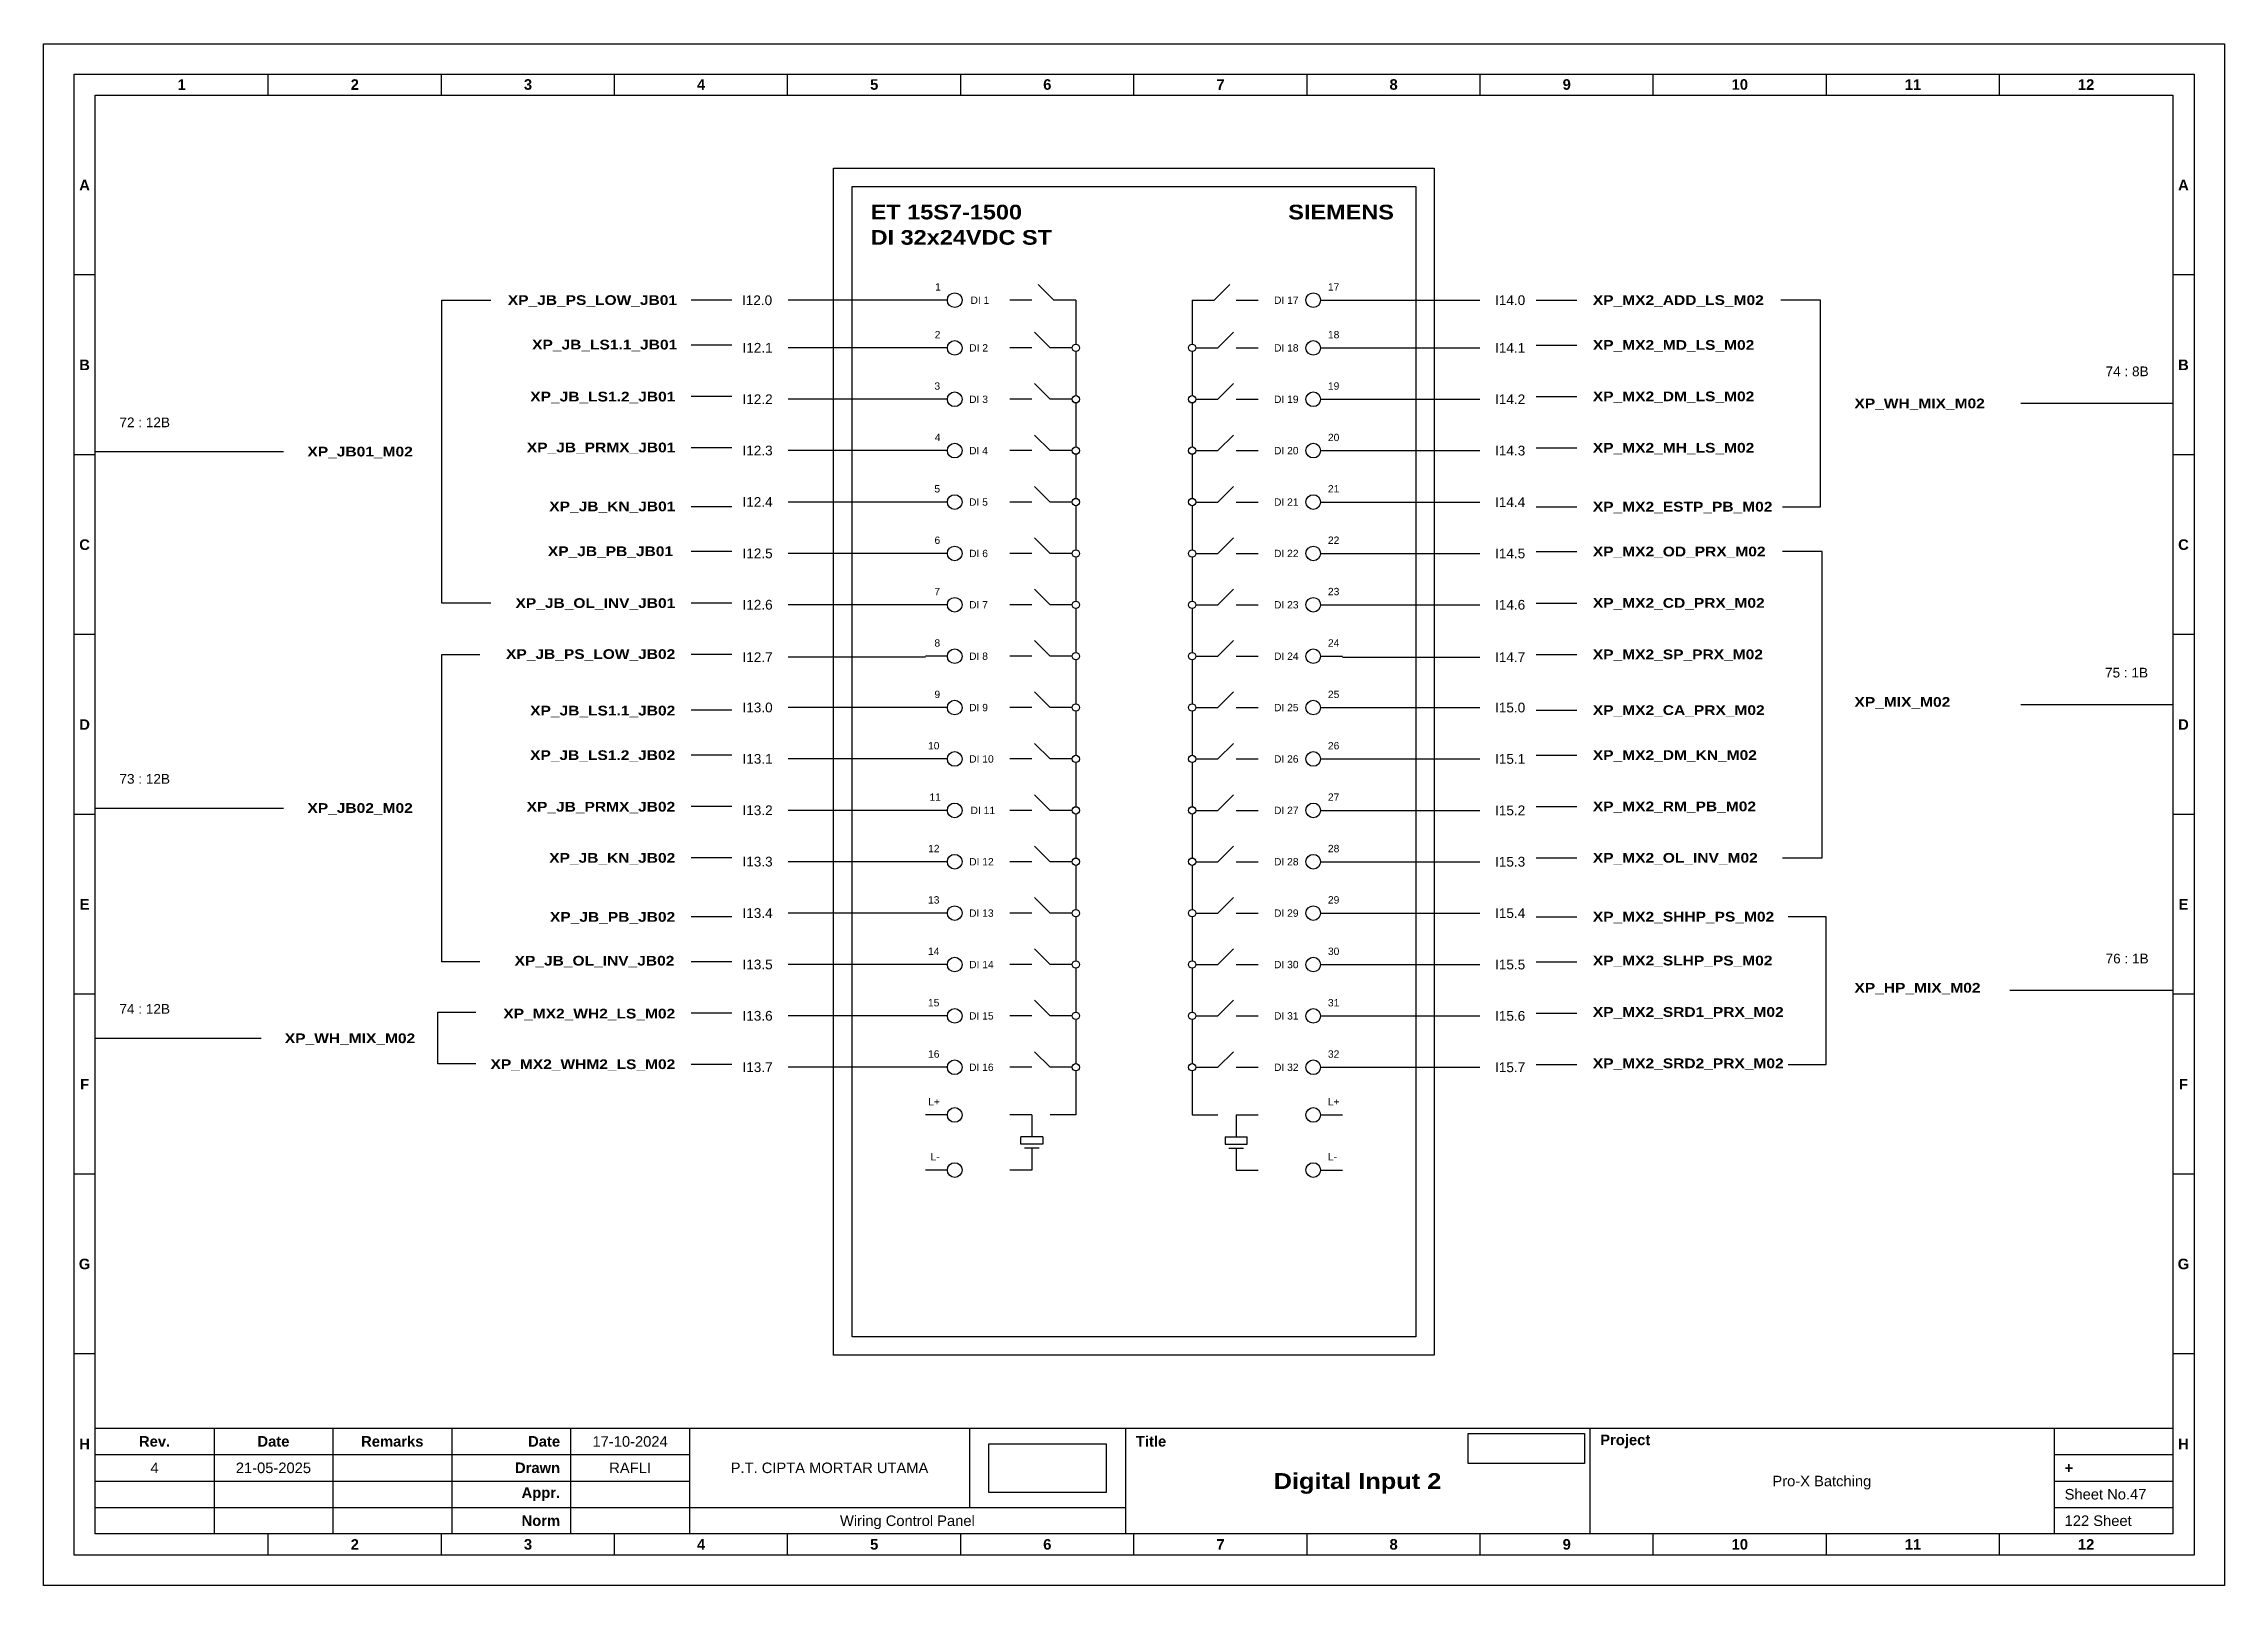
# Model space of a CAD drawing. Header units: centimetres. Extents: x 629 to 3405, y 1037 to 2279.
# Drawn here: x 2193.3 to 2462.7, y 1750.1 to 1940.5 of the extents above; entities that cross this region are included whole.
import ezdxf
from ezdxf.enums import TextEntityAlignment as Align

# ---------------------------------------------------------------- set-up
doc = ezdxf.new("R2010")
doc.units = ezdxf.units.CM
doc.header["$MEASUREMENT"] = 0
doc.styles.add('Bold', font='ariblk.ttf', dxfattribs={"height": 25.4})
doc.styles.get("Standard").update_dxf_attribs({"font": 'arial.ttf'})
picture_1 = doc.add_image_def('image1.png', size_in_pixel=(2048, 847))
picture_2 = doc.add_image_def('image2.png', size_in_pixel=(2092, 542))

msp = doc.modelspace()

# ---------------------------------------------------------------- texts
at = {"ltscale": 500, "style": 'Bold'}
for s, p in [('ET 15S7-1500', (2295.49, 1920.61)), ('DI 32x24VDC ST', (2295.49, 1917.48))]:
    msp.add_text(s, height=1.8132, dxfattribs=at).set_placement(p, align=Align.TOP_LEFT)
msp.add_text('SIEMENS', height=1.813, dxfattribs=at).set_placement((2360.12, 1920.61), align=Align.TOP_RIGHT)
at = {"ltscale": 500}
for s, height, p in [('1', 0.907, (2303.46, 1909.73)), ('17', 0.907, (2351.97, 1909.73)), ('2', 0.907, (2303.4, 1903.84)), ('18', 0.907, (2351.97, 1903.84)), ('3', 0.907, (2303.37, 1897.49)), ('19', 0.907, (2351.97, 1897.49)), ('72 : 12B', 1.2, (2202.71, 1892.77, -2)), ('4', 0.907, (2303.41, 1891.14)), ('20', 0.907, (2351.97, 1891.14)), ('5', 0.907, (2303.36, 1884.8)), ('21', 0.907, (2351.97, 1884.8)), ('6', 0.907, (2303.38, 1878.45)), ('22', 0.907, (2351.97, 1878.45)), ('7', 0.907, (2303.36, 1872.11)), ('23', 0.907, (2351.97, 1872.11)), ('8', 0.907, (2303.37, 1865.76)), ('24', 0.907, (2351.97, 1865.76)), ('9', 0.907, (2303.37, 1859.41)), ('25', 0.907, (2351.97, 1859.41)), ('10', 0.907, (2302.58, 1853.07)), ('26', 0.907, (2351.97, 1853.07)), ('73 : 12B', 1.2, (2202.71, 1848.74, -2)), ('11', 0.907, (2302.76, 1846.72)), ('27', 0.907, (2351.97, 1846.72)), ('12', 0.907, (2302.59, 1840.37)), ('28', 0.907, (2351.97, 1840.37)), ('13', 0.907, (2302.58, 1834.03)), ('29', 0.907, (2351.97, 1834.03)), ('14', 0.907, (2302.58, 1827.68)), ('30', 0.907, (2351.97, 1827.68)), ('74 : 12B', 1.2, (2202.71, 1820.33, -2)), ('15', 0.907, (2302.57, 1821.33)), ('31', 0.907, (2351.97, 1821.33)), ('16', 0.907, (2302.58, 1814.99)), ('32', 0.907, (2351.97, 1814.99)), ('L+', 0.907, (2302.6, 1809.1)), ('L+', 0.907, (2351.97, 1809.1)), ('L-', 0.907, (2302.89, 1802.3)), ('L-', 0.907, (2351.97, 1802.3))]:
    msp.add_text(s, height=height, dxfattribs=at).set_placement(p, align=Align.BOTTOM_LEFT)
at = {"ltscale": 500, "style": 'Bold'}
for s, p in [('XP_JB_PS_LOW_JB01', (2271.58, 1908.83)), ('XP_JB_LS1.1_JB01', (2271.6, 1903.33)), ('XP_JB_LS1.2_JB01', (2271.37, 1896.91)), ('XP_JB_PRMX_JB01', (2271.37, 1890.63)), ('XP_JB_KN_JB01', (2271.37, 1883.35)), ('XP_JB_PB_JB01', (2271.09, 1877.81)), ('XP_JB_OL_INV_JB01', (2271.36, 1871.41)), ('XP_JB_PS_LOW_JB02', (2271.36, 1865.11)), ('XP_JB_LS1.1_JB02', (2271.36, 1858.13)), ('XP_JB_LS1.2_JB02', (2271.35, 1852.63)), ('XP_JB_PRMX_JB02', (2271.35, 1846.26)), ('XP_JB_KN_JB02', (2271.36, 1839.94)), ('XP_JB_PB_JB02', (2271.35, 1832.65)), ('XP_JB_OL_INV_JB02', (2271.25, 1827.24)), ('XP_MX2_WH2_LS_M02', (2271.35, 1820.71)), ('XP_MX2_WHM2_LS_M02', (2271.36, 1814.46))]:
    msp.add_text(s, height=1.2, dxfattribs=at).set_placement(p, align=Align.MIDDLE_RIGHT)
at = {"ltscale": 500}
for s, p in [('I12.0', (2279.6, 1908.81)), ('I14.0', (2372.61, 1908.82)), ('I12.1', (2279.66, 1902.94)), ('I14.1', (2372.61, 1902.93)), ('I12.2', (2279.66, 1896.59)), ('I14.2', (2372.61, 1896.58)), ('I12.3', (2279.66, 1890.25)), ('I14.3', (2372.61, 1890.24)), ('I12.4', (2279.66, 1883.9)), ('I14.4', (2372.61, 1883.89)), ('I12.5', (2279.66, 1877.55)), ('I14.5', (2372.61, 1877.54)), ('I12.6', (2279.66, 1871.21)), ('I14.6', (2372.61, 1871.2)), ('I12.7', (2279.66, 1864.73)), ('I14.7', (2372.61, 1864.73)), ('I13.0', (2279.66, 1858.52)), ('I15.0', (2372.61, 1858.51)), ('I13.1', (2279.66, 1852.17)), ('I15.1', (2372.61, 1852.16)), ('I13.2', (2279.66, 1845.82)), ('I15.2', (2372.61, 1845.81)), ('I13.3', (2279.66, 1839.48)), ('I15.3', (2372.61, 1839.47)), ('I13.4', (2279.66, 1833.13)), ('I15.4', (2372.61, 1833.12)), ('I13.5', (2279.66, 1826.78)), ('I15.5', (2372.61, 1826.77)), ('I13.6', (2279.66, 1820.44)), ('I15.6', (2372.61, 1820.43)), ('I13.7', (2279.66, 1814.09)), ('I15.7', (2372.61, 1814.08))]:
    msp.add_text(s, height=1.2, dxfattribs=at).set_placement(p, align=Align.MIDDLE_LEFT)
for s, p in [('DI 1', (2310.15, 1908.82)), ('DI 17', (2348.34, 1908.82)), ('DI 2', (2309.99, 1902.93)), ('DI 18', (2348.34, 1902.93)), ('DI 3', (2309.98, 1896.58)), ('DI 19', (2348.34, 1896.58)), ('DI 4', (2309.98, 1890.24)), ('DI 20', (2348.34, 1890.24)), ('DI 5', (2309.97, 1883.89)), ('DI 21', (2348.34, 1883.89)), ('DI 6', (2309.98, 1877.54)), ('DI 22', (2348.34, 1877.54)), ('DI 7', (2309.98, 1871.2)), ('DI 23', (2348.34, 1871.2)), ('DI 8', (2309.98, 1864.85)), ('DI 24', (2348.34, 1864.85)), ('DI 9', (2309.98, 1858.51)), ('DI 25', (2348.34, 1858.51)), ('DI 10', (2310.69, 1852.16)), ('DI 26', (2348.34, 1852.16)), ('DI 11', (2310.86, 1845.81)), ('DI 27', (2348.34, 1845.81)), ('DI 12', (2310.69, 1839.47)), ('DI 28', (2348.34, 1839.47)), ('DI 13', (2310.68, 1833.12)), ('DI 29', (2348.34, 1833.12)), ('DI 14', (2310.69, 1826.77)), ('DI 30', (2348.34, 1826.77)), ('DI 15', (2310.68, 1820.43)), ('DI 31', (2348.34, 1820.43)), ('DI 16', (2310.68, 1814.08)), ('DI 32', (2348.34, 1814.08))]:
    msp.add_text(s, height=0.907, dxfattribs=at).set_placement(p, align=Align.MIDDLE_RIGHT)
at = {"ltscale": 500, "style": 'Bold'}
for s, p in [('XP_MX2_ADD_LS_M02', (2384.69, 1908.83)), ('XP_MX2_MD_LS_M02', (2384.69, 1903.29)), ('XP_MX2_DM_LS_M02', (2384.69, 1896.94)), ('XP_WH_MIX_M02', (2417, 1896.07)), ('XP_MX2_MH_LS_M02', (2384.69, 1890.59)), ('XP_JB01_M02', (2225.93, 1890.12)), ('XP_MX2_ESTP_PB_M02', (2384.69, 1883.32)), ('XP_MX2_OD_PRX_M02', (2384.69, 1877.78)), ('XP_MX2_CD_PRX_M02', (2384.69, 1871.43)), ('XP_MX2_SP_PRX_M02', (2384.69, 1865.08)), ('XP_MX2_CA_PRX_M02', (2384.69, 1858.19)), ('XP_MIX_M02', (2417, 1859.2)), ('XP_MX2_DM_KN_M02', (2384.69, 1852.64)), ('XP_JB02_M02', (2225.93, 1846.1)), ('XP_MX2_RM_PB_M02', (2384.69, 1846.3)), ('XP_MX2_OL_INV_M02', (2384.69, 1839.95)), ('XP_MX2_SHHP_PS_M02', (2384.69, 1832.68)), ('XP_MX2_SLHP_PS_M02', (2384.69, 1827.26)), ('XP_HP_MIX_M02', (2417, 1823.9)), ('XP_MX2_SRD1_PRX_M02', (2384.69, 1820.91)), ('XP_WH_MIX_M02', (2223.14, 1817.66)), ('XP_MX2_SRD2_PRX_M02', (2384.69, 1814.57))]:
    msp.add_text(s, height=1.2, dxfattribs=at).set_placement(p, align=Align.MIDDLE_LEFT)
at = {"ltscale": 500}
for s, p in [('74 : 8B', (2453.33, 1899.07, -2)), ('75 : 1B', (2453.26, 1861.86)), ('76 : 1B', (2453.33, 1826.55, -2))]:
    msp.add_text(s, height=1.2, dxfattribs=at).set_placement(p, align=Align.BOTTOM_RIGHT)

# ---------------------------------------------------------------- blocks, each defined once
blk = doc.blocks.new('KOP MU PROJECT')
at = {"color": 6, "ltscale": 50}
for p, q in [((27.74, 184.05), (27.74, 186.66)), ((49.13, 184.05), (49.13, 186.66)), ((70.51, 184.05), (70.51, 186.66)), ((91.89, 184.05), (91.89, 186.66)), ((113.27, 184.05), (113.27, 186.66)), ((134.66, 184.05), (134.66, 186.66)), ((156.04, 184.05), (156.04, 186.66)), ((177.42, 184.05), (177.42, 186.66)), ((198.8, 184.05), (198.8, 186.66)), ((220.19, 184.05), (220.19, 186.66)), ((241.57, 184.05), (241.57, 186.66)), ((6.36, 161.84), (3.75, 161.84)), ((265.59, 161.84), (262.98, 161.84)), ((6.36, 139.63), (3.75, 139.63)), ((265.59, 139.63), (262.98, 139.63)), ((6.36, 117.42), (3.75, 117.42)), ((265.59, 117.42), (262.98, 117.42)), ((6.36, 95.22), (3.75, 95.22)), ((265.59, 95.22), (262.98, 95.22)), ((6.36, 73.01), (3.75, 73.01)), ((265.59, 73.01), (262.98, 73.01)), ((6.36, 50.8), (3.75, 50.8)), ((265.59, 50.8), (262.98, 50.8)), ((6.36, 28.59), (3.75, 28.59)), ((265.59, 28.59), (262.98, 28.59)), ((27.74, 3.75), (27.74, 6.36)), ((49.13, 3.75), (49.13, 6.36)), ((70.51, 3.75), (70.51, 6.36)), ((91.89, 3.75), (91.89, 6.36)), ((113.27, 3.75), (113.27, 6.36)), ((134.66, 3.75), (134.66, 6.36)), ((156.04, 3.75), (156.04, 6.36)), ((177.42, 3.75), (177.42, 6.36)), ((198.8, 3.75), (198.8, 6.36)), ((220.19, 3.75), (220.19, 6.36)), ((241.57, 3.75), (241.57, 6.36))]:
    blk.add_line(p, q, dxfattribs=at)
at = {"ltscale": 50}
for p, q in [((6.36, 19.41), (262.98, 19.41)), ((21.04, 19.41), (21.04, 6.36)), ((35.72, 19.41), (35.72, 6.36)), ((50.41, 19.41), (50.41, 6.36)), ((65.09, 19.41), (65.09, 6.36)), ((79.77, 19.41), (79.77, 6.36)), ((114.35, 19.41), (114.35, 9.62)), ((133.6, 19.41), (133.6, 6.36)), ((190.95, 19.41), (190.95, 6.36)), ((248.3, 19.41), (248.3, 6.36)), ((6.36, 16.15), (79.77, 16.15)), ((248.3, 16.15), (262.98, 16.15)), ((6.36, 12.89), (79.77, 12.89)), ((248.3, 12.89), (262.98, 12.89)), ((6.36, 9.62), (133.6, 9.62)), ((248.3, 9.62), (262.98, 9.62))]:
    blk.add_line(p, q, dxfattribs=at)
at = {"color": 1, "ltscale": 50}
blk.add_lwpolyline([(269.34, 0), (0, 0), (0, 190.41), (269.34, 190.41)], close=True, dxfattribs=at)
at = {"color": 6, "ltscale": 50}
for points in [[(265.59, 3.75), (3.75, 3.75), (3.75, 186.66), (265.59, 186.66)], [(262.98, 6.36), (6.36, 6.36), (6.36, 184.05), (262.98, 184.05)]]:
    blk.add_lwpolyline(points, close=True, dxfattribs=at)
at = {"ltscale": 50, "char_height": 1.305, "attachment_point": 4}
for s, width, heights, insert in [('\\pxqc;{\\fArial|b1|i0|c0|p34;1}', 21.3825, [2.51], (6.36, 185.36)), ('\\pxqc;{\\fArial|b1|i0|c0|p34;2}', 21.3825, [2.51], (27.74, 185.36)), ('\\pxqc;{\\fArial|b1|i0|c0|p34;3}', 21.3825, [2.51], (49.13, 185.36)), ('\\pxqc;{\\fArial|b1|i0|c0|p34;4}', 21.3825, [2.51], (70.51, 185.36)), ('\\pxqc;{\\fArial|b1|i0|c0|p34;5}', 21.3825, [2.51], (91.89, 185.36)), ('\\pxqc;{\\fArial|b1|i0|c0|p34;6}', 21.3825, [2.51], (113.27, 185.36)), ('\\pxqc;{\\fArial|b1|i0|c0|p34;7}', 21.3825, [2.51], (134.66, 185.36)), ('\\pxqc;{\\fArial|b1|i0|c0|p34;8}', 21.3825, [2.51], (156.04, 185.36)), ('\\pxqc;{\\fArial|b1|i0|c0|p34;9}', 21.3825, [2.51], (177.42, 185.36)), ('\\pxqc;{\\fArial|b1|i0|c0|p34;10}', 21.3825, [2.51], (198.8, 185.36)), ('\\pxqc;{\\fArial|b1|i0|c0|p34;11}', 21.3825, [2.51], (220.19, 185.36)), ('\\pxqc;{\\fArial|b1|i0|c0|p34;12}', 21.3825, [2.51], (241.57, 185.36)), ('\\pxqc;{\\fArial|b1|i0|c0|p34;A}', 2.61, [2.51], (3.75, 172.95)), ('\\pxqc;{\\fArial|b1|i0|c0|p34;A}', 2.61, [2.51], (262.98, 172.95)), ('\\pxqc;{\\fArial|b1|i0|c0|p34;B}', 2.61, [2.51], (3.75, 150.74)), ('\\pxqc;{\\fArial|b1|i0|c0|p34;B}', 2.61, [2.51], (262.98, 150.74)), ('\\pxqc;{\\fArial|b1|i0|c0|p34;C}', 2.61, [2.51], (3.75, 128.53)), ('\\pxqc;{\\fArial|b1|i0|c0|p34;C}', 2.61, [2.51], (262.98, 128.53)), ('\\pxqc;{\\fArial|b1|i0|c0|p34;D}', 2.61, [2.51], (3.75, 106.32)), ('\\pxqc;{\\fArial|b1|i0|c0|p34;D}', 2.61, [2.51], (262.98, 106.32)), ('\\pxqc;{\\fArial|b1|i0|c0|p34;E}', 2.61, [2.51], (3.75, 84.11)), ('\\pxqc;{\\fArial|b1|i0|c0|p34;E}', 2.61, [2.51], (262.98, 84.11)), ('\\pxqc;{\\fArial|b1|i0|c0|p34;F}', 2.61, [2.51], (3.75, 61.9)), ('\\pxqc;{\\fArial|b1|i0|c0|p34;F}', 2.61, [2.51], (262.98, 61.9)), ('\\pxqc;{\\fArial|b1|i0|c0|p34;G}', 2.61, [2.51], (3.75, 39.69)), ('\\pxqc;{\\fArial|b1|i0|c0|p34;G}', 2.61, [2.51], (262.98, 39.69)), ('\\pxqc;{\\fArial|b1|i0|c0|p34;H}', 2.61, [2.51], (3.75, 17.47)), ('\\pxqc;{\\fArial|b1|i0|c0|p34;Rev.}', 14.6811, [2.88], (6.36, 17.78)), ('\\pxqc;{\\fArial|b1|i0|c0|p34;Date}', 14.6811, [2.88], (21.04, 17.78)), ('\\pxqc;{\\fArial|b1|i0|c0|p34;Remarks}', 14.6811, [2.88], (35.72, 17.78)), ('\\pxqr;{\\fArial|b1|i0|c0|p34;Date}', 13.3761, [2.88], (50.41, 17.78)), ('\\pxql;{\\fArial|b1|i0|c0|p34;Title}', 50.2419, [2.88], (134.9, 17.78)), ('\\pxql;{\\fArial|b1|i0|c0|p34;Project}', 50.2419, [2.88], (192.25, 17.78)), ('\\pxqc;{\\fArial|b1|i0|c0|p34;H}', 2.61, [2.51], (262.98, 17.47)), ('\\pxqr;{\\fArial|b1|i0|c0|p34;Drawn}', 13.3761, [2.88], (50.41, 14.52)), ('\\pxql;{\\fArial|b1|i0|c0|p34;+}', 14.6811, [2.88], (249.61, 14.52)), ('\\pxqr;{\\fArial|b1|i0|c0|p34;Appr.}', 13.3761, [2.88], (50.41, 11.26)), ('\\pxqr;{\\fArial|b1|i0|c0|p34;Norm}', 13.3761, [2.88], (50.41, 7.99)), ('\\pxqc;{\\fArial|b1|i0|c0|p34;2}', 21.3825, [2.51], (27.74, 5.06)), ('\\pxqc;{\\fArial|b1|i0|c0|p34;3}', 21.3825, [2.51], (49.13, 5.06)), ('\\pxqc;{\\fArial|b1|i0|c0|p34;4}', 21.3825, [2.51], (70.51, 5.06)), ('\\pxqc;{\\fArial|b1|i0|c0|p34;5}', 21.3825, [2.51], (91.89, 5.06)), ('\\pxqc;{\\fArial|b1|i0|c0|p34;6}', 21.3825, [2.51], (113.27, 5.06)), ('\\pxqc;{\\fArial|b1|i0|c0|p34;7}', 21.3825, [2.51], (134.66, 5.06)), ('\\pxqc;{\\fArial|b1|i0|c0|p34;8}', 21.3825, [2.51], (156.04, 5.06)), ('\\pxqc;{\\fArial|b1|i0|c0|p34;9}', 21.3825, [2.51], (177.42, 5.06)), ('\\pxqc;{\\fArial|b1|i0|c0|p34;10}', 21.3825, [2.51], (198.8, 5.06)), ('\\pxqc;{\\fArial|b1|i0|c0|p34;11}', 21.3825, [2.51], (220.19, 5.06)), ('\\pxqc;{\\fArial|b1|i0|c0|p34;12}', 21.3825, [2.51], (241.57, 5.06))]:
    blk.add_mtext_dynamic_manual_height_columns(s, width=width, gutter_width=0.0326, heights=heights, dxfattribs=dict(at, insert=insert))
at = {"ltscale": 50}
for tag, p in [('DATECREATED', (72.43, 17.78)), ('REV', (13.7, 14.52)), ('REVDATE', (28.38, 14.52)), ('REMARKS', (43.06, 14.52)), ('DRAWN', (72.43, 14.52)), ('COMPANY', (97.06, 14.52)), ('PROJECT', (219.62, 12.89)), ('APPR', (72.43, 11.26)), ('NORM', (72.43, 7.99)), ('DRAWINGCATEGORY', (106.68, 7.99)), ('DESCRIPTION', (162.27, 10.03))]:
    blk.add_attdef(tag, text='', height=1.3, dxfattribs=at).set_placement(p, align=Align.MIDDLE_CENTER)
at = {"ltscale": 50, "style": 'Bold'}
blk.add_attdef('TITLE', text='', height=1.96, dxfattribs=at).set_placement((162.27, 12.89), align=Align.MIDDLE_CENTER)
at = {"ltscale": 50}
for tag, p in [('SHEETNUMBER', (249.61, 11.26)), ('TOTALSHEET', (249.61, 7.99))]:
    blk.add_attdef(tag, text='', height=1.3, dxfattribs=at).set_placement(p, align=Align.MIDDLE_LEFT)
image = blk.add_image(picture_1, insert=(116.72, 11.48), size_in_units=(14.5, 6), dxfattribs=at)
image.dxf.flags = 15
image = blk.add_image(picture_2, insert=(175.94, 15.04), size_in_units=(14.36, 3.72), dxfattribs=at)
image.dxf.flags = 15

# ---------------------------------------------------------------- linework, layer by layer
at = {"ltscale": 50}
for p, q in [((2318.11, 1908.82), (2316.19, 1910.75)), ((2337.92, 1908.82), (2339.85, 1910.75)), ((2315.39, 1908.82), (2312.67, 1908.82)), ((2320.83, 1908.82), (2318.11, 1908.82)), ((2320.83, 1908.82), (2320.83, 1903.38)), ((2335.2, 1908.82), (2337.92, 1908.82)), ((2335.2, 1908.82), (2335.2, 1903.38)), ((2340.64, 1908.82), (2343.36, 1908.82)), ((2317.66, 1902.93), (2315.73, 1904.85)), ((2338.38, 1902.93), (2340.3, 1904.85)), ((2315.39, 1902.93), (2312.67, 1902.93)), ((2320.38, 1902.93), (2317.66, 1902.93)), ((2320.83, 1902.48), (2320.83, 1897.04)), ((2335.2, 1902.48), (2335.2, 1897.04)), ((2335.66, 1902.93), (2338.38, 1902.93)), ((2340.64, 1902.93), (2343.36, 1902.93)), ((2315.39, 1896.58), (2312.67, 1896.58)), ((2317.66, 1896.58), (2315.73, 1898.51)), ((2320.38, 1896.58), (2317.66, 1896.58)), ((2335.66, 1896.58), (2338.38, 1896.58)), ((2338.38, 1896.58), (2340.3, 1898.51)), ((2340.64, 1896.58), (2343.36, 1896.58)), ((2320.83, 1896.13), (2320.83, 1890.69)), ((2335.2, 1896.13), (2335.2, 1890.69)), ((2317.66, 1890.24), (2315.73, 1892.16)), ((2338.38, 1890.24), (2340.3, 1892.16)), ((2315.39, 1890.24), (2312.67, 1890.24)), ((2320.38, 1890.24), (2317.66, 1890.24)), ((2320.83, 1889.78), (2320.83, 1884.34)), ((2335.2, 1889.78), (2335.2, 1884.34)), ((2335.66, 1890.24), (2338.38, 1890.24)), ((2340.64, 1890.24), (2343.36, 1890.24)), ((2317.66, 1883.89), (2315.73, 1885.81)), ((2338.38, 1883.89), (2340.3, 1885.81)), ((2315.39, 1883.89), (2312.67, 1883.89)), ((2320.38, 1883.89), (2317.66, 1883.89)), ((2320.83, 1883.44), (2320.83, 1878)), ((2335.2, 1883.44), (2335.2, 1878)), ((2335.66, 1883.89), (2338.38, 1883.89)), ((2340.64, 1883.89), (2343.36, 1883.89)), ((2315.39, 1877.54), (2312.67, 1877.54)), ((2317.66, 1877.54), (2315.73, 1879.47)), ((2320.38, 1877.54), (2317.66, 1877.54)), ((2335.66, 1877.54), (2338.38, 1877.54)), ((2338.38, 1877.54), (2340.3, 1879.47)), ((2340.64, 1877.54), (2343.36, 1877.54)), ((2320.83, 1877.09), (2320.83, 1871.65)), ((2335.2, 1877.09), (2335.2, 1871.65)), ((2317.66, 1871.2), (2315.73, 1873.12)), ((2338.38, 1871.2), (2340.3, 1873.12)), ((2315.39, 1871.2), (2312.67, 1871.2)), ((2320.38, 1871.2), (2317.66, 1871.2)), ((2320.83, 1870.75), (2320.83, 1865.31)), ((2335.2, 1870.75), (2335.2, 1865.31)), ((2335.66, 1871.2), (2338.38, 1871.2)), ((2340.64, 1871.2), (2343.36, 1871.2)), ((2317.66, 1864.85), (2315.73, 1866.78)), ((2338.38, 1864.85), (2340.3, 1866.78)), ((2315.39, 1864.85), (2312.67, 1864.85)), ((2320.38, 1864.85), (2317.66, 1864.85)), ((2320.83, 1864.4), (2320.83, 1858.96)), ((2335.2, 1864.4), (2335.2, 1858.96)), ((2335.66, 1864.85), (2338.38, 1864.85)), ((2340.64, 1864.85), (2343.36, 1864.85)), ((2315.39, 1858.51), (2312.67, 1858.51)), ((2317.66, 1858.51), (2315.73, 1860.43)), ((2320.38, 1858.51), (2317.66, 1858.51)), ((2335.66, 1858.51), (2338.38, 1858.51)), ((2338.38, 1858.51), (2340.3, 1860.43)), ((2340.64, 1858.51), (2343.36, 1858.51)), ((2320.83, 1858.05), (2320.83, 1852.61)), ((2335.2, 1858.05), (2335.2, 1852.61)), ((2317.66, 1852.16), (2315.73, 1854.08)), ((2338.38, 1852.16), (2340.3, 1854.08)), ((2315.39, 1852.16), (2312.67, 1852.16)), ((2320.38, 1852.16), (2317.66, 1852.16)), ((2320.83, 1851.71), (2320.83, 1846.27)), ((2335.2, 1851.71), (2335.2, 1846.27)), ((2335.66, 1852.16), (2338.38, 1852.16)), ((2340.64, 1852.16), (2343.36, 1852.16)), ((2317.66, 1845.81), (2315.73, 1847.74)), ((2338.38, 1845.81), (2340.3, 1847.74)), ((2315.39, 1845.81), (2312.67, 1845.81)), ((2320.38, 1845.81), (2317.66, 1845.81)), ((2320.83, 1845.36), (2320.83, 1839.92)), ((2335.2, 1845.36), (2335.2, 1839.92)), ((2335.66, 1845.81), (2338.38, 1845.81)), ((2340.64, 1845.81), (2343.36, 1845.81)), ((2317.66, 1839.47), (2315.73, 1841.39)), ((2338.38, 1839.47), (2340.3, 1841.39)), ((2315.39, 1839.47), (2312.67, 1839.47)), ((2320.38, 1839.47), (2317.66, 1839.47)), ((2320.83, 1839.01), (2320.83, 1833.57)), ((2335.2, 1839.01), (2335.2, 1833.57)), ((2335.66, 1839.47), (2338.38, 1839.47)), ((2340.64, 1839.47), (2343.36, 1839.47)), ((2317.66, 1833.12), (2315.73, 1835.04)), ((2338.38, 1833.12), (2340.3, 1835.04)), ((2315.39, 1833.12), (2312.67, 1833.12)), ((2320.38, 1833.12), (2317.66, 1833.12)), ((2320.83, 1832.67), (2320.83, 1827.23)), ((2335.2, 1832.67), (2335.2, 1827.23)), ((2335.66, 1833.12), (2338.38, 1833.12)), ((2340.64, 1833.12), (2343.36, 1833.12)), ((2315.39, 1826.77), (2312.67, 1826.77)), ((2317.66, 1826.77), (2315.73, 1828.7)), ((2320.38, 1826.77), (2317.66, 1826.77)), ((2320.83, 1826.32), (2320.83, 1820.88)), ((2335.2, 1826.32), (2335.2, 1820.88)), ((2335.66, 1826.77), (2338.38, 1826.77)), ((2338.38, 1826.77), (2340.3, 1828.7)), ((2340.64, 1826.77), (2343.36, 1826.77)), ((2317.66, 1820.43), (2315.73, 1822.35)), ((2338.38, 1820.43), (2340.3, 1822.35)), ((2315.39, 1820.43), (2312.67, 1820.43)), ((2320.38, 1820.43), (2317.66, 1820.43)), ((2320.83, 1819.97), (2320.83, 1814.53)), ((2335.2, 1819.97), (2335.2, 1814.53)), ((2335.66, 1820.43), (2338.38, 1820.43)), ((2340.64, 1820.43), (2343.36, 1820.43)), ((2317.66, 1814.08), (2315.73, 1816)), ((2338.38, 1814.08), (2340.3, 1816)), ((2315.39, 1814.08), (2312.67, 1814.08)), ((2320.38, 1814.08), (2317.66, 1814.08)), ((2320.83, 1813.63), (2320.83, 1808.19)), ((2335.2, 1813.63), (2335.2, 1808.19)), ((2335.66, 1814.08), (2338.38, 1814.08)), ((2340.64, 1814.08), (2343.36, 1814.08)), ((2315.39, 1808.19), (2312.67, 1808.19)), ((2315.39, 1808.19), (2315.39, 1805.47)), ((2320.83, 1808.19), (2317.66, 1808.19)), ((2335.2, 1808.19), (2338.38, 1808.19)), ((2340.64, 1808.19), (2343.36, 1808.19)), ((2340.64, 1808.19), (2340.64, 1805.47)), ((2316.75, 1805.47), (2314.03, 1805.47)), ((2314.03, 1804.57), (2314.03, 1805.47)), ((2316.75, 1805.47), (2316.75, 1804.57)), ((2339.28, 1805.47), (2342, 1805.47)), ((2339.28, 1805.47), (2339.28, 1804.57)), ((2342, 1804.57), (2342, 1805.47)), ((2316.75, 1804.57), (2314.03, 1804.57)), ((2316.3, 1804.11), (2314.48, 1804.11)), ((2315.39, 1804.11), (2315.39, 1801.39)), ((2339.28, 1804.57), (2342, 1804.57)), ((2339.74, 1804.11), (2341.55, 1804.11)), ((2340.64, 1804.11), (2340.64, 1801.39)), ((2315.39, 1801.39), (2312.67, 1801.39)), ((2340.64, 1801.39), (2343.36, 1801.39))]:
    msp.add_line(p, q, dxfattribs=at)
at = {"color": 146, "ltscale": 50, "true_color": 0x105689}
for p, q in [((2242.53, 1871.42), (2242.53, 1908.82)), ((2242.53, 1908.82), (2248.59, 1908.82)), ((2278.34, 1908.82), (2273.34, 1908.82)), ((2302.26, 1908.82), (2285.31, 1908.82)), ((2353.78, 1908.82), (2370.73, 1908.82)), ((2377.7, 1908.82), (2382.7, 1908.82)), ((2412.8, 1908.82), (2407.92, 1908.82)), ((2412.8, 1883.31), (2412.8, 1908.82)), ((2278.34, 1903.28), (2273.34, 1903.28)), ((2302.26, 1902.93), (2285.31, 1902.93)), ((2353.78, 1902.93), (2370.73, 1902.93)), ((2377.7, 1903.28), (2382.7, 1903.28)), ((2278.34, 1896.93), (2273.34, 1896.93)), ((2302.26, 1896.58), (2285.31, 1896.58)), ((2353.78, 1896.58), (2370.73, 1896.58)), ((2377.7, 1896.93), (2382.7, 1896.93)), ((2456.33, 1896.07), (2437.55, 1896.07)), ((2199.71, 1890.12), (2222.99, 1890.12)), ((2278.34, 1890.59), (2273.34, 1890.59)), ((2302.26, 1890.24), (2285.31, 1890.24)), ((2353.78, 1890.24), (2370.73, 1890.24)), ((2377.7, 1890.59), (2382.7, 1890.59)), ((2278.34, 1883.31), (2273.34, 1883.31)), ((2302.26, 1883.89), (2285.31, 1883.89)), ((2353.78, 1883.89), (2370.73, 1883.89)), ((2377.7, 1883.31), (2382.7, 1883.31)), ((2408.12, 1883.31), (2412.8, 1883.31)), ((2278.34, 1877.77), (2273.34, 1877.77)), ((2302.26, 1877.54), (2285.31, 1877.54)), ((2353.78, 1877.54), (2370.73, 1877.54)), ((2377.7, 1877.77), (2382.7, 1877.77)), ((2413, 1877.77), (2408.12, 1877.77)), ((2413, 1839.94), (2413, 1877.77)), ((2248.59, 1871.42), (2242.53, 1871.42)), ((2278.34, 1871.42), (2273.34, 1871.42)), ((2302.26, 1871.2), (2285.31, 1871.2)), ((2353.78, 1871.2), (2370.73, 1871.2)), ((2377.7, 1871.42), (2382.7, 1871.42)), ((2242.53, 1827.12), (2242.53, 1865.07)), ((2242.53, 1865.07), (2247.21, 1865.07)), ((2278.34, 1865.07), (2273.34, 1865.07)), ((2302.26, 1864.73), (2285.31, 1864.73)), ((2353.78, 1864.73), (2370.73, 1864.73)), ((2377.7, 1865.07), (2382.7, 1865.07)), ((2302.26, 1858.51), (2285.31, 1858.51)), ((2353.78, 1858.51), (2370.73, 1858.51)), ((2456.33, 1858.86), (2437.55, 1858.86)), ((2278.34, 1858.18), (2273.34, 1858.18)), ((2377.7, 1858.18), (2382.7, 1858.18)), ((2278.34, 1852.64), (2273.34, 1852.64)), ((2302.26, 1852.16), (2285.31, 1852.16)), ((2353.78, 1852.16), (2370.73, 1852.16)), ((2377.7, 1852.64), (2382.7, 1852.64)), ((2199.71, 1846.1), (2222.99, 1846.1)), ((2278.34, 1846.29), (2273.34, 1846.29)), ((2302.26, 1845.81), (2285.31, 1845.81)), ((2353.78, 1845.81), (2370.73, 1845.81)), ((2377.7, 1846.29), (2382.7, 1846.29)), ((2278.34, 1839.94), (2273.34, 1839.94)), ((2377.7, 1839.94), (2382.7, 1839.94)), ((2408.12, 1839.94), (2413, 1839.94)), ((2302.26, 1839.47), (2285.31, 1839.47)), ((2353.78, 1839.47), (2370.73, 1839.47)), ((2278.34, 1832.67), (2273.34, 1832.67)), ((2302.26, 1833.12), (2285.31, 1833.12)), ((2353.78, 1833.12), (2370.73, 1833.12)), ((2377.7, 1832.67), (2382.7, 1832.67)), ((2413.5, 1832.67), (2408.82, 1832.67)), ((2413.5, 1814.43), (2413.5, 1832.67)), ((2247.21, 1827.12), (2242.53, 1827.12)), ((2278.34, 1827.12), (2273.34, 1827.12)), ((2302.26, 1826.77), (2285.31, 1826.77)), ((2353.78, 1826.77), (2370.73, 1826.77)), ((2377.7, 1827.12), (2382.7, 1827.12)), ((2456.33, 1823.55), (2436.2, 1823.55)), ((2242.03, 1814.49), (2242.03, 1820.87)), ((2242.03, 1820.87), (2246.71, 1820.87)), ((2278.34, 1820.78), (2273.34, 1820.78)), ((2377.7, 1820.78), (2382.7, 1820.78)), ((2302.26, 1820.43), (2285.31, 1820.43)), ((2353.78, 1820.43), (2370.73, 1820.43)), ((2199.71, 1817.68), (2220.22, 1817.68)), ((2246.71, 1814.49), (2242.03, 1814.49)), ((2278.34, 1814.43), (2273.34, 1814.43)), ((2302.26, 1814.08), (2285.31, 1814.08)), ((2353.78, 1814.08), (2370.73, 1814.08)), ((2377.7, 1814.43), (2382.7, 1814.43)), ((2408.82, 1814.43), (2413.5, 1814.43))]:
    msp.add_line(p, q, dxfattribs=at)
at = {"color": 6, "ltscale": 50}
for p, q in [((2304.98, 1908.82), (2302.26, 1908.82)), ((2351.06, 1908.82), (2353.78, 1908.82)), ((2304.98, 1902.93), (2302.26, 1902.93)), ((2351.06, 1902.93), (2353.78, 1902.93)), ((2304.98, 1896.58), (2302.26, 1896.58)), ((2351.06, 1896.58), (2353.78, 1896.58)), ((2304.98, 1890.24), (2302.26, 1890.24)), ((2351.06, 1890.24), (2353.78, 1890.24)), ((2304.98, 1883.89), (2302.26, 1883.89)), ((2351.06, 1883.89), (2353.78, 1883.89)), ((2304.98, 1877.54), (2302.26, 1877.54)), ((2351.06, 1877.54), (2353.78, 1877.54)), ((2304.98, 1871.2), (2302.26, 1871.2)), ((2351.06, 1871.2), (2353.78, 1871.2)), ((2304.98, 1864.85), (2302.26, 1864.85)), ((2351.06, 1864.85), (2353.78, 1864.85)), ((2304.98, 1858.51), (2302.26, 1858.51)), ((2351.06, 1858.51), (2353.78, 1858.51)), ((2304.98, 1852.16), (2302.26, 1852.16)), ((2351.06, 1852.16), (2353.78, 1852.16)), ((2304.98, 1845.81), (2302.26, 1845.81)), ((2351.06, 1845.81), (2353.78, 1845.81)), ((2304.98, 1839.47), (2302.26, 1839.47)), ((2351.06, 1839.47), (2353.78, 1839.47)), ((2304.98, 1833.12), (2302.26, 1833.12)), ((2351.06, 1833.12), (2353.78, 1833.12)), ((2304.98, 1826.77), (2302.26, 1826.77)), ((2351.06, 1826.77), (2353.78, 1826.77)), ((2304.98, 1820.43), (2302.26, 1820.43)), ((2351.06, 1820.43), (2353.78, 1820.43)), ((2304.98, 1814.08), (2302.26, 1814.08)), ((2351.06, 1814.08), (2353.78, 1814.08)), ((2304.98, 1808.19), (2302.26, 1808.19)), ((2351.06, 1808.19), (2353.78, 1808.19)), ((2304.98, 1801.39), (2302.26, 1801.39)), ((2351.06, 1801.39), (2353.78, 1801.39))]:
    msp.add_line(p, q, dxfattribs=at)
at = {"ltscale": 50}
msp.add_lwpolyline([(2290.92, 1925.14), (2365.11, 1925.14), (2365.11, 1778.51), (2290.92, 1778.51)], close=True, dxfattribs=at)
at = {"color": 6, "ltscale": 50}
msp.add_lwpolyline([(2293.19, 1922.87), (2362.84, 1922.87), (2362.84, 1780.77), (2293.19, 1780.77)], close=True, dxfattribs=at)
at = {"color": 6, "ltscale": 20}
for centre in [(2305.88, 1908.82), (2350.15, 1908.82), (2305.88, 1902.93), (2350.15, 1902.93), (2305.88, 1896.58), (2350.15, 1896.58), (2305.88, 1890.24), (2350.15, 1890.24), (2305.88, 1883.89), (2350.15, 1883.89), (2305.88, 1877.54), (2350.15, 1877.54), (2305.88, 1871.2), (2350.15, 1871.2), (2305.88, 1864.85), (2350.15, 1864.85), (2305.88, 1858.51), (2350.15, 1858.51), (2305.88, 1852.16), (2350.15, 1852.16), (2305.88, 1845.81), (2350.15, 1845.81), (2305.88, 1839.47), (2350.15, 1839.47), (2305.88, 1833.12), (2350.15, 1833.12), (2305.88, 1826.77), (2350.15, 1826.77), (2305.88, 1820.43), (2350.15, 1820.43), (2305.88, 1814.08), (2350.15, 1814.08), (2305.88, 1808.19), (2350.15, 1808.19), (2305.88, 1801.39), (2350.15, 1801.39)]:
    msp.add_circle(centre, 0.907, dxfattribs=at)
at = {"ltscale": 20}
for centre in [(2320.83, 1902.93), (2335.2, 1902.93), (2320.83, 1896.58), (2335.2, 1896.58), (2320.83, 1890.24), (2335.2, 1890.24), (2320.83, 1883.89), (2335.2, 1883.89), (2320.83, 1877.54), (2335.2, 1877.54), (2320.83, 1871.2), (2335.2, 1871.2), (2320.83, 1864.85), (2335.2, 1864.85), (2320.83, 1858.51), (2335.2, 1858.51), (2320.83, 1852.16), (2335.2, 1852.16), (2320.83, 1845.81), (2335.2, 1845.81), (2320.83, 1839.47), (2335.2, 1839.47), (2320.83, 1833.12), (2335.2, 1833.12), (2320.83, 1826.77), (2335.2, 1826.77), (2320.83, 1820.43), (2335.2, 1820.43), (2320.83, 1814.08), (2335.2, 1814.08)]:
    msp.add_circle(centre, 0.453, dxfattribs=at)

# ---------------------------------------------------------------- block references
msp.add_blockref('KOP MU PROJECT', (2193.35, 1750.09)).add_auto_attribs({'TITLE': 'Digital Input 2', 'PROJECT': 'Pro-X Batching', 'COMPANY': 'P.T. CIPTA MORTAR UTAMA', 'DRAWINGCATEGORY': 'Wiring Control Panel', 'DRAWN': 'RAFLI', 'DATECREATED': '17-10-2024', 'REVDATE': '21-05-2025', 'REV': '4', 'SHEETNUMBER': 'Sheet No.47', 'TOTALSHEET': '122 Sheet'})

msp.set_redraw_order([(e.dxf.handle, doc.entitydb.next_handle()) for e in msp.query("TEXT MTEXT ATTDEF DIMENSION ARC_DIMENSION")])  # texts and dimensions are drawn at this point

doc.saveas('drawing.dxf')
